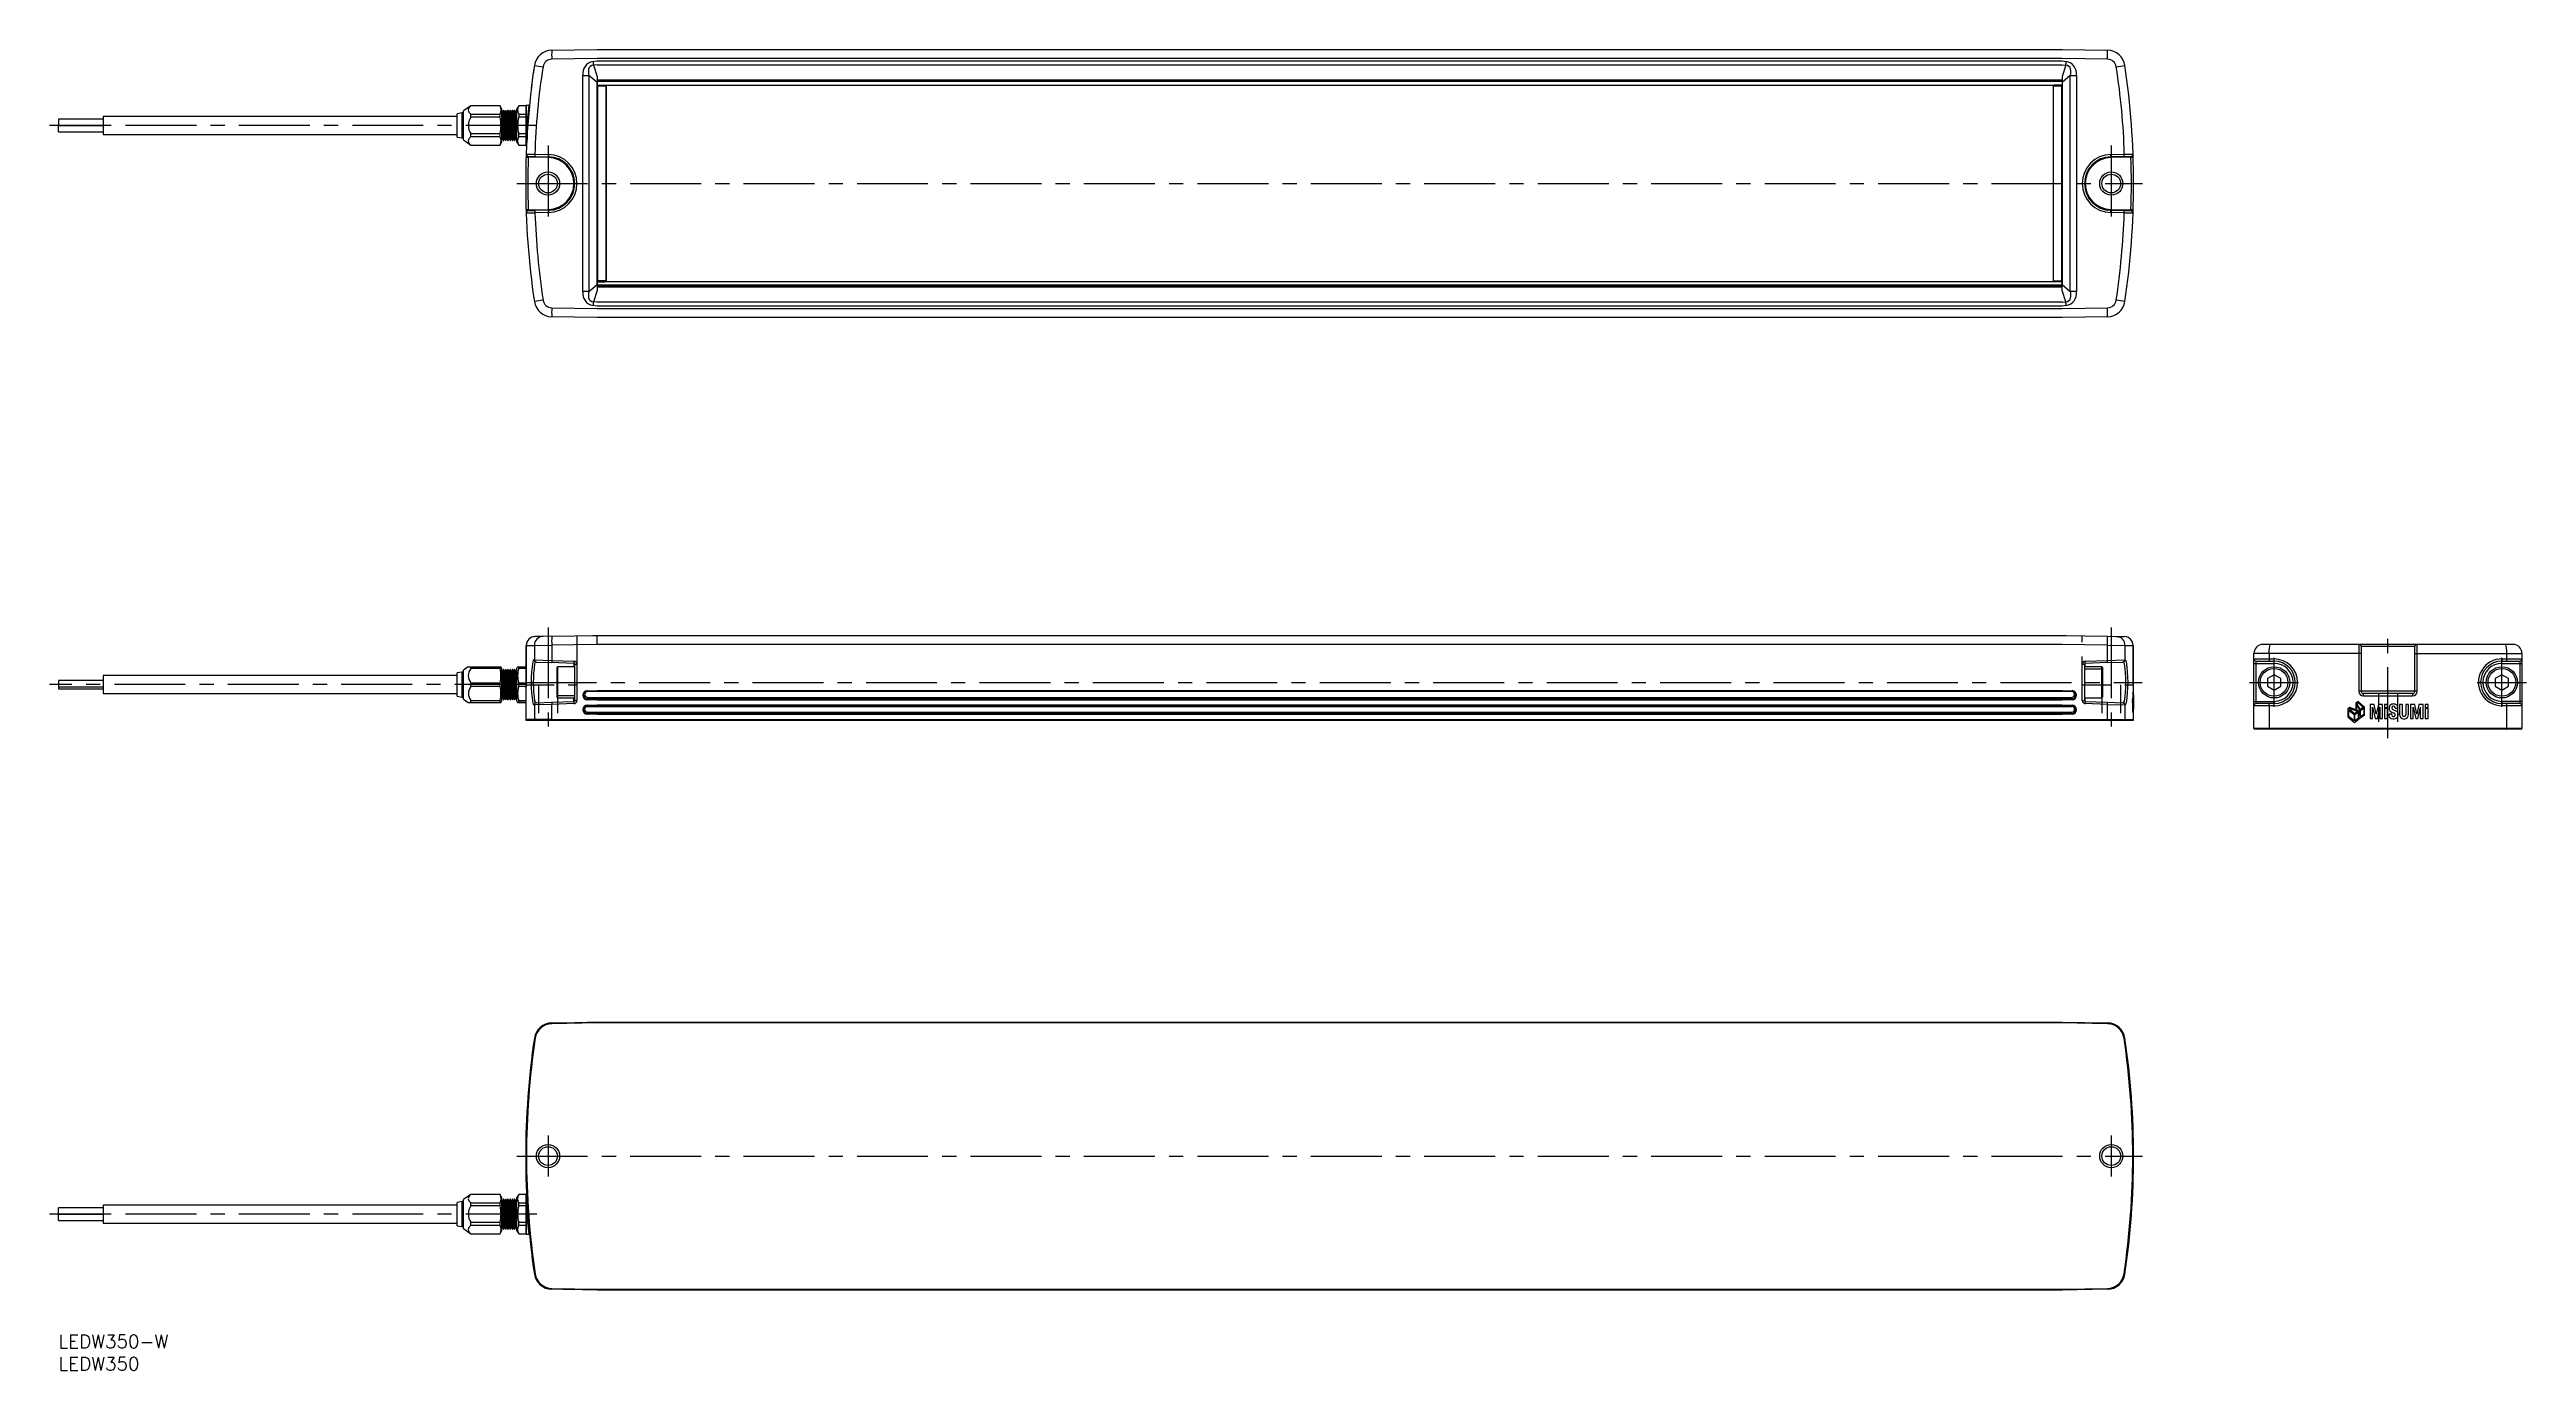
# Model space of a CAD drawing. Extents: x -2 to 553, y -8 to 288.
import ezdxf

# ---------------------------------------------------------------- set-up
doc = ezdxf.new("R2010")
doc.units = 0
doc.header["$LTSCALE"] = 0.5
doc.linetypes.add('CENTER', pattern=[50.8, 31.75, -6.35, 6.35, -6.35])
doc.linetypes.add('DASHED', pattern=[19.05, 12.7, -6.35])
for name, color, linetype in [('MSM_CENTER', 1, 'CENTER'), ('MSM_CONTINUOUS', 7, 'CONTINUOUS'), ('MSM_DASHED', 4, 'DASHED'), ('MSM_PART_NUMBER', 7, 'CONTINUOUS')]:
    doc.layers.add(name, color=color, linetype=linetype)
doc.styles.get("Standard").update_dxf_attribs({"font": 'txt.shx', "height": 3, "bigfont": 'bigfont.shx'})

# ---------------------------------------------------------------- blocks, each defined once
blk = doc.blocks.new('*U5')
at = {"layer": 'MSM_PART_NUMBER'}
blk.add_text('LEDW350', height=3, dxfattribs=at).set_placement((0, -8))
blk = doc.blocks.new('*U6')
at = {"layer": 'MSM_PART_NUMBER'}
blk.add_text('LEDW350-W', height=3, dxfattribs=at).set_placement((0, -3))

msp = doc.modelspace()

# ---------------------------------------------------------------- linework, layer by layer
at = {"layer": 'MSM_CENTER'}
for p, q in [((107.07, 270.76), (-2, 270.76)), ((109.6, 266.27), (109.6, 249.26)), ((459.6, 266.27), (459.6, 249.26)), ((102.6, 257.76), (466.6, 257.76)), ((109.6, 158.38), (109.6, 135.57)), ((459.6, 158.38), (459.6, 135.57)), ((521.55, 133.57), (521.55, 156.57)), ((496.05, 140.57), (496.05, 151.57)), ((547.05, 140.57), (547.05, 151.57)), ((104.6, 145.57), (-2, 145.57)), ((104.6, 146.07), (466.48, 146.07)), ((490.55, 146.07), (501.55, 146.07)), ((541.55, 146.07), (552.55, 146.07)), ((109.6, 44.6), (109.6, 35.4)), ((459.6, 44.6), (459.6, 35.4)), ((102.6, 40), (466.6, 40)), ((107.07, 27), (-2, 27))]:
    msp.add_line(p, q, dxfattribs=at)
at = {"layer": 'MSM_CONTINUOUS'}
for p, q in [((110.43, 287.59), (120.6, 287.76)), ((120.6, 285.76), (110.43, 285.59)), ((119.67, 285.11), (120.6, 285.2)), ((120.6, 284.33), (119.76, 284.25)), ((119.76, 284.25), (120.6, 281.72)), ((120.6, 287.76), (448.6, 287.76)), ((448.6, 285.76), (120.6, 285.76)), ((120.6, 285.2), (448.6, 285.2)), ((120.6, 284.34), (448.6, 284.34)), ((448.6, 287.76), (458.76, 287.59)), ((458.76, 285.59), (448.6, 285.76)), ((448.6, 285.2), (449.52, 285.11)), ((448.6, 284.33), (449.43, 284.25)), ((449.43, 284.25), (448.6, 281.72)), ((117.41, 233.56), (117.41, 281.97)), ((117.41, 281.97), (118.76, 281.97)), ((118.76, 281.97), (118.76, 233.56)), ((120.6, 280.37), (118.76, 281.97)), ((120.6, 281.72), (120.6, 279.91)), ((448.6, 280.93), (120.6, 280.93)), ((120.6, 280.77), (448.6, 280.77)), ((448.6, 280.67), (120.6, 280.67)), ((448.6, 280.57), (120.6, 280.57)), ((120.6, 235.16), (120.6, 280.37)), ((120.6, 279.57), (120.6, 279.67)), ((122.59, 279.57), (120.6, 279.57)), ((120.7, 279.76), (122.39, 279.76)), ((120.7, 279.56), (120.7, 235.96)), ((120.9, 279.76), (120.9, 279.88)), ((121.1, 279.85), (121.1, 279.76)), ((121.1, 279.78), (448.1, 279.78)), ((121.1, 279.78), (448.1, 279.78)), ((122.59, 279.57), (122.59, 235.97)), ((122.59, 235.96), (122.59, 279.56)), ((446.6, 279.57), (446.6, 235.97)), ((448.6, 279.57), (446.6, 279.57)), ((446.6, 279.56), (446.6, 235.96)), ((446.6, 279.56), (446.6, 279.56)), ((448.5, 279.76), (446.8, 279.76)), ((448.1, 279.76), (448.1, 279.85)), ((448.3, 279.88), (448.3, 279.76)), ((448.49, 279.56), (448.49, 235.96)), ((450.43, 281.97), (448.6, 280.37)), ((448.6, 281.72), (448.6, 279.93)), ((448.6, 280.37), (448.6, 235.16)), ((450.43, 233.56), (450.43, 281.97)), ((450.43, 281.97), (451.79, 281.97)), ((451.79, 281.97), (451.79, 233.56)), ((10, 272.18), (0, 272.18)), ((0, 272.18), (0, 270.78)), ((89.3, 272.76), (10, 272.76)), ((10, 272.76), (10, 268.76)), ((90.3, 273.56), (89.3, 273.36)), ((89.3, 268.16), (89.3, 273.36)), ((90.3, 273.56), (90.3, 267.96)), ((90.69, 273.56), (90.3, 273.56)), ((92.31, 275.16), (90.69, 274.01)), ((90.69, 267.51), (90.69, 274.01)), ((98.92, 275.16), (92.31, 275.16)), ((92.31, 275.15), (92.31, 275.16)), ((98.92, 275.15), (92.31, 275.15)), ((92.31, 273.31), (98.92, 273.31)), ((92.31, 272.6), (92.31, 273.31)), ((98.92, 272.6), (92.31, 272.6)), ((98.92, 275.15), (98.92, 275.16)), ((99.19, 274.46), (98.92, 275.16)), ((98.92, 272.6), (98.92, 273.31)), ((99.19, 274.46), (99.19, 267.06)), ((99.35, 273.86), (99.19, 274.12)), ((99.35, 273.86), (99.35, 267.67)), ((99.47, 273.86), (99.35, 273.86)), ((99.63, 274.13), (99.47, 273.86)), ((99.47, 273.86), (99.47, 267.67)), ((99.63, 274.13), (99.63, 267.4)), ((99.69, 267.4), (99.69, 274.13)), ((99.85, 273.86), (99.69, 274.13)), ((99.85, 273.86), (99.85, 267.67)), ((99.97, 273.86), (99.85, 273.86)), ((100.13, 274.13), (99.97, 273.86)), ((99.97, 273.86), (99.97, 267.67)), ((100.13, 274.13), (100.13, 267.4)), ((100.19, 267.4), (100.19, 274.13)), ((100.35, 273.86), (100.19, 274.13)), ((100.35, 273.86), (100.35, 267.67)), ((100.47, 273.86), (100.35, 273.86)), ((100.63, 274.13), (100.47, 273.86)), ((100.47, 273.86), (100.47, 267.67)), ((100.63, 274.13), (100.63, 267.4)), ((100.69, 267.4), (100.69, 274.13)), ((100.85, 273.86), (100.69, 274.13)), ((100.85, 273.86), (100.85, 267.67)), ((100.97, 273.86), (100.85, 273.86)), ((101.13, 274.13), (100.97, 273.86)), ((100.97, 273.86), (100.97, 267.67)), ((101.13, 274.13), (101.13, 267.4)), ((101.19, 267.4), (101.19, 274.13)), ((101.35, 273.86), (101.19, 274.13)), ((101.35, 267.67), (101.35, 273.86)), ((101.47, 273.86), (101.35, 273.86)), ((101.63, 274.13), (101.47, 273.86)), ((101.47, 267.67), (101.47, 273.86)), ((101.63, 274.13), (101.63, 267.4)), ((101.69, 267.4), (101.69, 274.13)), ((101.85, 273.86), (101.69, 274.13)), ((101.85, 267.67), (101.85, 273.86)), ((101.97, 273.86), (101.85, 273.86)), ((102.13, 274.13), (101.97, 273.86)), ((101.97, 267.67), (101.97, 273.86)), ((102.13, 274.13), (102.13, 267.4)), ((102.19, 267.4), (102.19, 274.13)), ((102.35, 273.86), (102.19, 274.13)), ((102.35, 267.67), (102.35, 273.86)), ((102.5, 273.86), (102.35, 273.86)), ((102.5, 267.67), (102.5, 273.86)), ((103.06, 275.16), (102.6, 274.46)), ((102.6, 267.06), (102.6, 274.46)), ((103.06, 275.15), (103.06, 275.16)), ((104.6, 275.16), (103.06, 275.16)), ((104.6, 275.15), (103.06, 275.15)), ((103.06, 273.31), (103.06, 272.6)), ((103.06, 273.31), (104.6, 273.31)), ((104.6, 272.6), (103.06, 272.6)), ((104.6, 275.16), (104.6, 266.38)), ((104.8, 269.81), (104.8, 275.26)), ((105.27, 275.26), (104.8, 275.26)), ((0, 270.78), (10, 270.78)), ((0, 269.35), (0, 270.75)), ((10, 270.75), (0, 270.75)), ((0, 269.35), (10, 269.35)), ((10, 268.76), (89.3, 268.76)), ((89.3, 268.16), (90.3, 267.96)), ((90.3, 267.96), (90.69, 267.96)), ((90.69, 267.51), (92.31, 266.36)), ((92.31, 268.93), (98.92, 268.93)), ((92.31, 268.22), (92.31, 268.93)), ((98.92, 268.22), (92.31, 268.22)), ((92.31, 266.38), (98.92, 266.38)), ((92.31, 266.36), (92.31, 266.38)), ((92.31, 266.36), (98.92, 266.36)), ((98.92, 268.22), (98.92, 268.93)), ((98.92, 266.36), (99.19, 267.06)), ((98.92, 266.36), (98.92, 266.38)), ((99.19, 267.41), (99.35, 267.67)), ((99.35, 267.67), (99.47, 267.67)), ((99.47, 267.67), (99.63, 267.4)), ((99.69, 267.4), (99.85, 267.67)), ((99.85, 267.67), (99.97, 267.67)), ((99.97, 267.67), (100.13, 267.4)), ((100.19, 267.4), (100.35, 267.67)), ((100.35, 267.67), (100.47, 267.67)), ((100.47, 267.67), (100.63, 267.4)), ((100.69, 267.4), (100.85, 267.67)), ((100.85, 267.67), (100.97, 267.67)), ((100.97, 267.67), (101.13, 267.4)), ((101.19, 267.4), (101.35, 267.67)), ((101.35, 267.67), (101.47, 267.67)), ((101.47, 267.67), (101.63, 267.4)), ((101.69, 267.4), (101.85, 267.67)), ((101.85, 267.67), (101.97, 267.67)), ((101.97, 267.67), (102.13, 267.4)), ((102.19, 267.4), (102.35, 267.67)), ((102.35, 267.67), (102.5, 267.67)), ((102.6, 267.06), (103.06, 266.36)), ((103.06, 268.22), (103.06, 268.93)), ((103.06, 268.93), (104.6, 268.93)), ((104.6, 268.22), (103.06, 268.22)), ((103.06, 266.36), (103.06, 266.38)), ((103.06, 266.38), (104.6, 266.38)), ((103.06, 266.36), (104.6, 266.36)), ((104.9, 269.64), (104.9, 267.91)), ((105.03, 268.17), (104.9, 268.17)), ((104.9, 267.76), (105.08, 267.76)), ((104.72, 264.36), (104.76, 264.36)), ((104.72, 264.36), (106.68, 264.32)), ((105.02, 263.89), (105.21, 263.84)), ((109.7, 263.56), (105.18, 263.64)), ((105.21, 263.84), (106.68, 263.82)), ((106.68, 264.32), (109.7, 264.26)), ((106.68, 263.85), (106.68, 263.82)), ((106.68, 263.82), (109.7, 263.76)), ((459.49, 264.26), (462.51, 264.32)), ((462.51, 263.82), (459.49, 263.76)), ((464.01, 263.64), (459.49, 263.56)), ((462.51, 264.32), (464.48, 264.36)), ((462.51, 263.82), (463.98, 263.84)), ((104.72, 251.17), (106.68, 251.21)), ((105.18, 251.89), (109.7, 251.97)), ((105.21, 251.69), (106.68, 251.71)), ((109.7, 251.77), (106.68, 251.71)), ((109.7, 251.27), (106.68, 251.21)), ((459.49, 251.97), (464.01, 251.89)), ((459.49, 251.77), (462.51, 251.71)), ((462.51, 251.21), (459.49, 251.27)), ((462.51, 251.71), (462.51, 251.68)), ((462.51, 251.71), (463.91, 251.69)), ((462.51, 251.21), (464.48, 251.17)), ((463.91, 251.69), (464, 251.69)), ((464.48, 251.3), (464.48, 251.3)), ((464.48, 251.2), (464.48, 251.17)), ((118.76, 233.56), (117.41, 233.56)), ((118.76, 233.56), (120.6, 235.16)), ((120.6, 233.81), (119.76, 231.28)), ((120.6, 235.97), (120.6, 235.87)), ((122.59, 235.97), (120.6, 235.97)), ((120.6, 235.6), (120.6, 233.81)), ((448.6, 234.97), (120.6, 234.97)), ((120.6, 234.86), (448.6, 234.86)), ((448.6, 234.76), (120.6, 234.76)), ((120.6, 234.6), (448.6, 234.6)), ((120.7, 235.76), (122.39, 235.76)), ((120.9, 235.64), (120.9, 235.76)), ((121.1, 235.76), (121.1, 235.68)), ((448.1, 235.75), (121.1, 235.75)), ((448.1, 235.75), (121.1, 235.75)), ((122.59, 235.96), (122.59, 235.96)), ((446.6, 235.97), (448.6, 235.97)), ((448.5, 235.76), (446.8, 235.76)), ((448.1, 235.68), (448.1, 235.76)), ((448.3, 235.76), (448.3, 235.64)), ((448.6, 233.81), (448.6, 235.62)), ((448.6, 235.16), (450.43, 233.56)), ((448.6, 234.64), (448.6, 234.6)), ((449.43, 231.28), (448.6, 233.81)), ((451.79, 233.56), (450.43, 233.56)), ((110.43, 229.94), (120.6, 229.76)), ((120.6, 227.76), (110.43, 227.94)), ((120.6, 230.33), (119.67, 230.42)), ((120.6, 231.2), (119.76, 231.28)), ((448.6, 231.19), (120.6, 231.19)), ((448.6, 230.33), (120.6, 230.33)), ((120.6, 229.76), (448.6, 229.76)), ((448.6, 227.76), (120.6, 227.76)), ((448.6, 231.2), (449.43, 231.28)), ((449.52, 230.42), (448.6, 230.33)), ((448.6, 229.76), (458.76, 229.94)), ((458.76, 227.94), (448.6, 227.76)), ((106.52, 156.29), (106.32, 156.29)), ((108.49, 156.36), (106.68, 156.33)), ((110.43, 156.39), (108.49, 156.36)), ((110.43, 156.39), (120.6, 156.57)), ((119.67, 156.55), (120.6, 156.57)), ((120.6, 156.57), (448.6, 156.57)), ((120.6, 154.57), (120.6, 156.57)), ((448.6, 156.57), (458.76, 156.39)), ((448.6, 156.57), (449.52, 156.55)), ((458.76, 156.39), (460.72, 156.36)), ((460.7, 156.36), (462.51, 156.33)), ((460.72, 156.36), (461.05, 156.29)), ((104.6, 149.87), (104.6, 144.84)), ((104.72, 154.33), (106.54, 154.36)), ((104.72, 154.33), (104.72, 145.5)), ((104.72, 145.5), (104.72, 154.33)), ((106.49, 151.12), (106.54, 151.12)), ((106.54, 154.36), (110.43, 154.39)), ((106.54, 154.36), (106.54, 151.12)), ((106.54, 151.12), (110.43, 151)), ((106.97, 150.62), (107.02, 150.62)), ((107.02, 150.62), (110.42, 150.5)), ((115.4, 150.33), (110.42, 150.5)), ((120.6, 154.57), (110.43, 154.39)), ((110.43, 154.39), (110.43, 151)), ((110.43, 151), (115.41, 150.83)), ((115.4, 150.33), (115.4, 149.57)), ((115.6, 142.01), (115.6, 150.13)), ((115.6, 150.13), (116.09, 150.13)), ((116.09, 150.13), (116.09, 142.01)), ((448.6, 154.57), (120.6, 154.57)), ((458.76, 154.39), (448.6, 154.57)), ((453.11, 142.01), (453.11, 150.13)), ((453.11, 150.13), (453.6, 150.13)), ((453.6, 150.13), (453.6, 142.01)), ((453.78, 150.83), (458.76, 151)), ((458.77, 150.5), (453.79, 150.33)), ((453.79, 149.57), (453.79, 150.33)), ((458.76, 151), (458.76, 154.39)), ((458.76, 154.39), (462.65, 154.36)), ((458.76, 151), (462.65, 151.12)), ((458.77, 150.5), (462.17, 150.62)), ((462.17, 150.62), (462.22, 150.62)), ((462.65, 154.36), (462.65, 151.12)), ((462.65, 154.36), (464.48, 154.33)), ((462.65, 151.12), (462.7, 151.12)), ((464.48, 145.5), (464.48, 154.33)), ((464.48, 154.33), (464.48, 145.5)), ((491.55, 135.77), (491.55, 152.57)), ((515.55, 152.57), (491.55, 152.57)), ((491.55, 151.32), (496.05, 151.32)), ((491.55, 150.32), (496.05, 150.32)), ((492.05, 150.82), (496.05, 150.82)), ((492.05, 141.32), (492.05, 150.82)), ((549.55, 154.57), (493.55, 154.57)), ((494.96, 152.57), (494.98, 153.19)), ((494.96, 152.57), (494.96, 151.32)), ((494.96, 151.32), (494.97, 151.13)), ((494.97, 151.13), (494.98, 150.97)), ((494.98, 153.19), (495.02, 153.75)), ((494.98, 150.97), (495.01, 150.86)), ((495.01, 150.86), (495.04, 150.82)), ((495.02, 153.75), (495.08, 154.19)), ((495.08, 154.19), (495.17, 154.47)), ((495.17, 154.47), (495.26, 154.57)), ((496.05, 150.32), (496.05, 150.82)), ((515.04, 154.57), (515.04, 144.07)), ((527.55, 154.07), (515.55, 154.07)), ((515.55, 154.07), (515.55, 144.07)), ((527.55, 144.07), (527.55, 154.07)), ((527.55, 152.57), (551.55, 152.57)), ((528.07, 144.07), (528.07, 154.57)), ((547.05, 151.32), (551.55, 151.32)), ((547.05, 150.32), (547.05, 150.82)), ((547.05, 150.82), (551.05, 150.82)), ((547.05, 150.32), (551.55, 150.32)), ((547.94, 154.47), (547.85, 154.57)), ((548.02, 154.19), (547.94, 154.47)), ((548.09, 153.75), (548.02, 154.19)), ((548.1, 150.86), (548.07, 150.82)), ((548.13, 153.19), (548.09, 153.75)), ((548.12, 150.97), (548.1, 150.86)), ((548.14, 151.13), (548.12, 150.97)), ((548.14, 152.57), (548.13, 153.19)), ((548.14, 151.32), (548.14, 152.57)), ((548.14, 151.32), (548.14, 151.13)), ((551.05, 150.82), (551.05, 141.32)), ((551.55, 152.57), (551.55, 135.77)), ((10, 146.49), (0, 146.49)), ((0, 146.49), (0, 144.65)), ((0, 145.1), (10, 145.1)), ((0, 144.65), (10, 144.65)), ((89.3, 147.57), (10, 147.57)), ((10, 147.57), (10, 143.57)), ((90.3, 148.37), (89.3, 148.17)), ((89.3, 142.97), (89.3, 148.17)), ((90.3, 148.37), (90.3, 142.77)), ((90.69, 148.37), (90.3, 148.37)), ((91.75, 149.57), (90.69, 148.82)), ((90.69, 142.32), (90.69, 148.82)), ((91.75, 149.57), (99.08, 149.57)), ((92.31, 149.16), (92.31, 149.57)), ((98.92, 149.16), (92.31, 149.16)), ((92.31, 145.98), (98.92, 145.98)), ((92.31, 145.16), (92.31, 145.98)), ((98.92, 145.16), (92.31, 145.16)), ((98.92, 149.16), (98.92, 149.57)), ((98.92, 145.16), (98.92, 145.98)), ((99.19, 149.27), (99.08, 149.57)), ((99.19, 149.27), (99.19, 141.87)), ((99.35, 148.66), (99.19, 148.93)), ((99.35, 148.66), (99.35, 142.48)), ((99.47, 148.66), (99.35, 148.66)), ((99.63, 148.93), (99.47, 148.66)), ((99.47, 148.66), (99.47, 142.48)), ((99.63, 148.93), (99.63, 142.21)), ((99.69, 142.21), (99.69, 148.93)), ((99.85, 148.66), (99.69, 148.93)), ((99.85, 148.66), (99.85, 142.48)), ((99.97, 148.66), (99.85, 148.66)), ((100.13, 148.93), (99.97, 148.66)), ((99.97, 148.66), (99.97, 142.48)), ((100.13, 148.93), (100.13, 142.21)), ((100.19, 142.21), (100.19, 148.93)), ((100.35, 148.66), (100.19, 148.93)), ((100.35, 148.66), (100.35, 142.48)), ((100.47, 148.66), (100.35, 148.66)), ((100.63, 148.93), (100.47, 148.66)), ((100.47, 148.66), (100.47, 142.48)), ((100.63, 148.93), (100.63, 142.21)), ((100.69, 142.21), (100.69, 148.93)), ((100.85, 148.66), (100.69, 148.93)), ((100.85, 148.66), (100.85, 142.48)), ((100.97, 148.66), (100.85, 148.66)), ((101.13, 148.93), (100.97, 148.66)), ((100.97, 148.66), (100.97, 142.48)), ((101.13, 148.93), (101.13, 142.21)), ((101.19, 142.21), (101.19, 148.93)), ((101.35, 148.66), (101.19, 148.93)), ((101.35, 142.48), (101.35, 148.66)), ((101.47, 148.66), (101.35, 148.66)), ((101.63, 148.93), (101.47, 148.66)), ((101.47, 142.48), (101.47, 148.66)), ((101.63, 148.93), (101.63, 142.21)), ((101.69, 142.21), (101.69, 148.93)), ((101.85, 148.66), (101.69, 148.93)), ((101.85, 142.48), (101.85, 148.66)), ((101.97, 148.66), (101.85, 148.66)), ((102.13, 148.93), (101.97, 148.66)), ((101.97, 142.48), (101.97, 148.66)), ((102.13, 148.93), (102.13, 142.21)), ((102.19, 142.21), (102.19, 148.93)), ((102.35, 148.66), (102.19, 148.93)), ((102.35, 142.48), (102.35, 148.66)), ((102.5, 148.66), (102.35, 148.66)), ((102.5, 142.48), (102.5, 148.66)), ((102.79, 149.57), (102.6, 149.27)), ((102.6, 141.87), (102.6, 149.27)), ((102.79, 149.57), (104.6, 149.57)), ((103.06, 149.16), (103.06, 149.57)), ((104.6, 149.16), (103.06, 149.16)), ((103.06, 145.16), (103.06, 145.98)), ((103.06, 145.98), (104.6, 145.98)), ((104.6, 145.16), (103.06, 145.16)), ((104.6, 149.57), (104.6, 144.82)), ((104.69, 145.57), (104.6, 145.57)), ((104.6, 145.57), (104.6, 144.91)), ((104.6, 144.8), (104.6, 137.77)), ((104.69, 145.57), (104.7, 145.09)), ((104.72, 145.5), (104.72, 145.47)), ((104.72, 145.5), (104.72, 145.5)), ((111.6, 149.38), (111.6, 143.21)), ((111.8, 146.96), (111.6, 146.96)), ((111.6, 145.18), (111.8, 145.18)), ((111.8, 142.57), (111.8, 149.57)), ((115.6, 149.57), (111.8, 149.57)), ((118.38, 144.21), (120.6, 144.27)), ((120.6, 144.27), (448.6, 144.27)), ((448.6, 144.27), (450.81, 144.21)), ((457.4, 149.57), (453.6, 149.57)), ((453.6, 149.1), (457.4, 149.1)), ((457.4, 149.57), (457.4, 142.57)), ((457.6, 146.96), (457.4, 146.96)), ((457.4, 145.18), (457.6, 145.18)), ((457.6, 149.4), (457.6, 142.76)), ((464.49, 144.89), (464.49, 144.88)), ((464.6, 137.77), (464.6, 144.8)), ((496.05, 147.79), (494.55, 146.94)), ((494.55, 146.94), (494.55, 145.2)), ((494.55, 145.2), (496.05, 144.35)), ((497.55, 146.94), (496.05, 147.79)), ((496.05, 144.35), (497.55, 145.2)), ((497.55, 145.2), (497.55, 146.94)), ((547.05, 147.79), (545.55, 146.94)), ((545.55, 146.94), (545.55, 145.2)), ((545.55, 145.2), (547.05, 144.35)), ((548.55, 146.94), (547.05, 147.79)), ((547.05, 144.35), (548.55, 145.2)), ((548.55, 145.2), (548.55, 146.94)), ((10, 143.57), (89.3, 143.57)), ((89.3, 142.97), (90.3, 142.77)), ((90.3, 142.77), (90.69, 142.77)), ((90.69, 142.32), (91.75, 141.57)), ((91.75, 141.57), (99.08, 141.57)), ((92.31, 141.98), (98.92, 141.98)), ((92.31, 141.57), (92.31, 141.98)), ((98.92, 141.57), (98.92, 141.98)), ((99.08, 141.57), (99.19, 141.87)), ((99.19, 142.21), (99.35, 142.48)), ((99.35, 142.48), (99.47, 142.48)), ((99.47, 142.48), (99.63, 142.21)), ((99.69, 142.21), (99.85, 142.48)), ((99.85, 142.48), (99.97, 142.48)), ((99.97, 142.48), (100.13, 142.21)), ((100.19, 142.21), (100.35, 142.48)), ((100.35, 142.48), (100.47, 142.48)), ((100.47, 142.48), (100.63, 142.21)), ((100.69, 142.21), (100.85, 142.48)), ((100.85, 142.48), (100.97, 142.48)), ((100.97, 142.48), (101.13, 142.21)), ((101.19, 142.21), (101.35, 142.48)), ((101.35, 142.48), (101.47, 142.48)), ((101.47, 142.48), (101.63, 142.21)), ((101.69, 142.21), (101.85, 142.48)), ((101.85, 142.48), (101.97, 142.48)), ((101.97, 142.48), (102.13, 142.21)), ((102.19, 142.21), (102.35, 142.48)), ((102.35, 142.48), (102.5, 142.48)), ((102.6, 141.87), (102.79, 141.57)), ((102.79, 141.57), (104.6, 141.57)), ((103.06, 141.57), (103.06, 141.98)), ((103.06, 141.98), (104.6, 141.98)), ((104.6, 141.57), (103.06, 141.57)), ((106.49, 141.02), (106.54, 141.02)), ((110.43, 141.14), (106.54, 141.02)), ((106.54, 141.02), (106.54, 137.77)), ((107.02, 141.52), (106.97, 141.52)), ((107.02, 141.52), (110.42, 141.64)), ((110.42, 141.64), (115.4, 141.81)), ((115.41, 141.31), (110.43, 141.14)), ((110.43, 137.77), (110.43, 141.14)), ((111.6, 143.21), (111.6, 142.86)), ((115.6, 143.04), (111.8, 143.04)), ((111.8, 142.57), (115.6, 142.57)), ((115.4, 141.81), (115.4, 142.57)), ((115.6, 142.01), (116.09, 142.01)), ((118.38, 142.58), (120.6, 142.52)), ((120.6, 142.12), (118.38, 142.18)), ((118.38, 140.96), (120.6, 141.02)), ((120.6, 138.87), (118.38, 138.93)), ((120.6, 144.07), (118.39, 144.01)), ((120.6, 144.04), (118.39, 143.99)), ((118.39, 144.01), (118.39, 143.99)), ((118.39, 142.75), (120.6, 142.69)), ((120.6, 142.32), (118.39, 142.38)), ((118.39, 140.76), (120.6, 140.82)), ((118.39, 140.65), (120.6, 140.7)), ((120.6, 139.35), (118.39, 139.41)), ((118.39, 139.33), (118.39, 139.41)), ((120.6, 139.27), (118.39, 139.33)), ((120.6, 139.07), (118.39, 139.13)), ((448.6, 144.07), (120.6, 144.07)), ((448.6, 144.04), (120.6, 144.04)), ((120.6, 142.69), (448.6, 142.69)), ((448.6, 142.52), (120.6, 142.52)), ((448.6, 142.32), (120.6, 142.32)), ((448.6, 142.12), (120.6, 142.12)), ((120.6, 141.02), (448.6, 141.02)), ((120.6, 140.82), (448.6, 140.82)), ((120.6, 140.7), (448.6, 140.7)), ((448.6, 139.35), (120.6, 139.35)), ((448.6, 139.27), (120.6, 139.27)), ((448.6, 139.07), (120.6, 139.07)), ((448.6, 138.87), (120.6, 138.87)), ((450.8, 144.01), (448.6, 144.07)), ((450.8, 143.99), (448.6, 144.04)), ((448.6, 142.69), (450.8, 142.75)), ((450.81, 142.58), (448.6, 142.52)), ((450.8, 142.38), (448.6, 142.32)), ((450.81, 142.18), (448.6, 142.12)), ((448.6, 141.02), (450.81, 140.96)), ((448.6, 140.82), (450.8, 140.76)), ((448.6, 140.7), (450.8, 140.65)), ((450.8, 139.41), (448.6, 139.35)), ((450.8, 139.33), (448.6, 139.27)), ((450.8, 139.13), (448.6, 139.07)), ((450.81, 138.93), (448.6, 138.87)), ((450.8, 139.33), (450.8, 139.41)), ((453.11, 142.01), (453.6, 142.01)), ((453.6, 142.57), (457.4, 142.57)), ((458.76, 141.14), (453.78, 141.31)), ((453.79, 141.81), (453.79, 142.57)), ((453.79, 141.81), (458.77, 141.64)), ((458.76, 137.77), (458.76, 141.14)), ((458.76, 141.14), (462.65, 141.02)), ((458.77, 141.64), (462.17, 141.52)), ((462.22, 141.52), (462.17, 141.52)), ((462.65, 141.02), (462.7, 141.02)), ((462.65, 141.02), (462.65, 137.77)), ((464.37, 142.23), (464.38, 142.32)), ((464.37, 142.23), (464.37, 140.46)), ((464.37, 142.17), (464.39, 142.17)), ((464.38, 141.97), (464.37, 141.97)), ((464.37, 140.54), (464.38, 140.54)), ((464.37, 140.46), (464.42, 139.55)), ((464.38, 142.32), (464.39, 142.55)), ((464.4, 142.32), (464.38, 142.32)), ((464.38, 141.97), (464.38, 140.54)), ((464.43, 141.14), (464.38, 141.97)), ((464.38, 140.54), (464.44, 139.55)), ((464.39, 142.55), (464.45, 142.03)), ((464.4, 142.32), (464.39, 142.17)), ((464.39, 142.17), (464.44, 141.14)), ((464.4, 142.32), (464.43, 142.03)), ((464.42, 139.55), (464.44, 139.55)), ((464.42, 139.55), (464.42, 139.54)), ((464.42, 139.54), (464.44, 139.54)), ((464.42, 139.54), (464.44, 139.23)), ((464.43, 142.03), (464.45, 142.03)), ((464.43, 142.03), (464.44, 141.96)), ((464.43, 141.14), (464.44, 141.14)), ((464.44, 140.98), (464.43, 141.14)), ((464.44, 141.96), (464.46, 141.96)), ((464.44, 141.96), (464.46, 141.76)), ((464.46, 141.51), (464.44, 141.14)), ((464.47, 141.51), (464.44, 140.97)), ((464.44, 139.55), (464.44, 140.98)), ((464.44, 140.97), (464.44, 139.54)), ((464.44, 140.97), (464.44, 140.97)), ((464.44, 139.54), (464.47, 140)), ((464.48, 140), (464.44, 139.23)), ((464.45, 143.56), (464.46, 143.66)), ((464.45, 143.56), (464.45, 142.03)), ((464.45, 143.48), (464.46, 143.48)), ((464.46, 143.13), (464.45, 143.13)), ((464.46, 143.66), (464.47, 143.9)), ((464.46, 143.66), (464.47, 143.66)), ((464.47, 143.66), (464.46, 143.48)), ((464.46, 143.48), (464.49, 142.07)), ((464.46, 143.13), (464.46, 141.96)), ((464.46, 143.13), (464.48, 142.07)), ((464.46, 141.96), (464.48, 141.76)), ((464.46, 141.76), (464.48, 141.76)), ((464.46, 141.76), (464.46, 141.51)), ((464.46, 141.51), (464.47, 141.51)), ((464.52, 142.66), (464.47, 143.9)), ((464.51, 142.66), (464.47, 143.66)), ((464.47, 140.08), (464.47, 141.51)), ((464.47, 140.91), (464.48, 140.91)), ((464.47, 140.68), (464.48, 140.68)), ((464.47, 140.48), (464.48, 140.48)), ((464.47, 140), (464.47, 140.08)), ((464.47, 140), (464.48, 140)), ((464.48, 142.07), (464.49, 142.07)), ((464.48, 142.07), (464.48, 141.92)), ((464.48, 140.68), (464.48, 141.92)), ((464.48, 141.89), (464.49, 141.89)), ((464.48, 141.76), (464.48, 140.91)), ((464.48, 140.91), (464.48, 140.68)), ((464.48, 140.48), (464.48, 140.46)), ((464.48, 140.48), (464.48, 140)), ((464.48, 140.46), (464.49, 140.46)), ((464.48, 140.46), (464.49, 140.14)), ((464.49, 142.07), (464.5, 142.43)), ((464.51, 142.43), (464.49, 141.89)), ((464.49, 141.89), (464.49, 140.46)), ((464.51, 140.92), (464.49, 140.46)), ((464.52, 140.92), (464.49, 140.14)), ((464.5, 142.43), (464.51, 142.66)), ((464.51, 142.43), (464.5, 142.43)), ((464.52, 142.66), (464.51, 142.66)), ((464.51, 141), (464.51, 142.43)), ((464.51, 141), (464.51, 140.92)), ((464.51, 140.92), (464.52, 140.92)), ((464.52, 140.92), (464.52, 142.66)), ((464.57, 143.26), (464.55, 143.26)), ((464.55, 143.26), (464.55, 140.1)), ((464.55, 142.62), (464.56, 142.62)), ((464.55, 140.1), (464.56, 140.1)), ((464.56, 140.1), (464.56, 142.62)), ((464.56, 142.62), (464.57, 141.03)), ((464.57, 143.26), (464.58, 141.03)), ((464.57, 141.03), (464.58, 141.03)), ((464.57, 141.03), (464.57, 140.1)), ((464.57, 140.1), (464.58, 140.1)), ((464.59, 143.26), (464.58, 143.26)), ((464.58, 143.26), (464.58, 142.66)), ((464.59, 142.66), (464.58, 142.66)), ((464.58, 142.66), (464.58, 141.03)), ((464.59, 142.66), (464.58, 140.1)), ((464.6, 143.26), (464.59, 143.26)), ((464.59, 143.26), (464.59, 142.59)), ((464.59, 140.1), (464.59, 143.26)), ((464.59, 142.66), (464.59, 140.1)), ((464.59, 142.59), (464.6, 142.59)), ((464.59, 142.3), (464.59, 140.1)), ((464.6, 142.3), (464.59, 142.3)), ((464.59, 140.1), (464.6, 140.1)), ((464.59, 140.1), (464.59, 140.1)), ((464.6, 142.59), (464.6, 143.26)), ((464.6, 140.1), (464.6, 142.3)), ((491.55, 141.82), (496.05, 141.82)), ((496.05, 140.82), (491.55, 140.82)), ((496.05, 141.32), (492.05, 141.32)), ((494.96, 140.82), (494.97, 141.01)), ((494.96, 140.82), (494.96, 135.77)), ((494.97, 141.01), (494.98, 141.17)), ((494.98, 141.17), (495.01, 141.28)), ((495.01, 141.28), (495.04, 141.32)), ((496.05, 141.82), (496.05, 141.32)), ((513.01, 140.44), (512.59, 140.12)), ((512.59, 140.12), (512.59, 138.35)), ((512.78, 138.43), (512.78, 139.86)), ((512.78, 139.86), (513.97, 138.87)), ((512.84, 140.06), (513.05, 140.21)), ((514.08, 139.03), (512.84, 140.06)), ((514.38, 139.92), (513.01, 140.44)), ((513.05, 140.21), (514.79, 139.55)), ((513.97, 138.87), (513.97, 137.44)), ((514.79, 139.55), (514.08, 139.03)), ((514.16, 138.86), (514.89, 139.4)), ((514.16, 137.43), (514.16, 138.86)), ((514.84, 141.79), (514.38, 141.45)), ((514.38, 141.45), (514.38, 139.92)), ((514.57, 141.02), (515.2, 139.81)), ((514.57, 139.85), (514.57, 141.02)), ((515.09, 139.65), (514.57, 139.85)), ((514.6, 141.37), (514.84, 141.55)), ((515.33, 139.96), (514.6, 141.37)), ((516.32, 140.55), (514.84, 141.79)), ((514.84, 141.55), (516.08, 140.52)), ((514.89, 139.4), (514.89, 137.97)), ((528.07, 144.07), (515.04, 144.07)), ((515.08, 138.8), (515.09, 139.65)), ((515.2, 138.57), (515.08, 138.8)), ((515.2, 139.81), (515.2, 138.57)), ((515.27, 138.03), (516.32, 138.81)), ((516.08, 140.52), (515.33, 139.96)), ((515.4, 139.78), (516.12, 140.32)), ((515.4, 138.35), (515.4, 139.78)), ((516.12, 138.89), (515.4, 138.35)), ((516.04, 143.07), (516.05, 143.57)), ((516.04, 143.07), (527.07, 143.07)), ((527.05, 143.57), (516.05, 143.57)), ((516.12, 140.32), (516.12, 138.89)), ((516.32, 138.81), (516.32, 140.55)), ((517.53, 141.15), (517.53, 137.99)), ((518.47, 141.15), (517.53, 141.15)), ((518.11, 137.99), (518.11, 140.51)), ((518.11, 140.51), (518.68, 137.99)), ((518.92, 138.92), (518.47, 141.15)), ((519.39, 141.15), (518.92, 138.92)), ((519.18, 137.99), (519.75, 140.55)), ((520.33, 141.15), (519.39, 141.15)), ((519.75, 140.55), (519.75, 137.99)), ((520.33, 137.99), (520.33, 141.15)), ((520.78, 141.15), (520.78, 140.47)), ((521.42, 141.15), (520.78, 141.15)), ((520.78, 140.47), (521.42, 140.47)), ((520.78, 140.19), (520.78, 137.99)), ((521.42, 140.19), (520.78, 140.19)), ((521.42, 140.47), (521.42, 141.15)), ((521.42, 137.99), (521.42, 140.19)), ((521.74, 138.98), (521.75, 138.63)), ((522.38, 138.98), (521.74, 138.98)), ((522.38, 138.77), (522.38, 138.98)), ((523.54, 139.57), (522.74, 139.94)), ((523.03, 140.68), (522.79, 140.74)), ((523.13, 140.27), (523.12, 140.54)), ((523.13, 140.27), (523.74, 140.27)), ((523.74, 140.27), (523.74, 140.48)), ((524.15, 141.15), (524.15, 138.95)), ((524.79, 141.15), (524.15, 141.15)), ((524.79, 138.8), (524.79, 141.15)), ((525.53, 141.15), (525.53, 138.79)), ((526.17, 141.15), (525.53, 141.15)), ((526.17, 138.95), (526.17, 141.15)), ((526.62, 141.15), (526.62, 137.99)), ((527.57, 141.15), (526.62, 141.15)), ((527.05, 143.57), (527.07, 143.07)), ((527.2, 137.99), (527.21, 140.52)), ((527.21, 140.52), (527.77, 137.99)), ((528.03, 138.92), (527.57, 141.15)), ((528.48, 141.15), (528.03, 138.92)), ((528.27, 137.99), (528.84, 140.52)), ((529.42, 141.15), (528.48, 141.15)), ((528.84, 137.99), (528.84, 140.52)), ((529.42, 137.99), (529.42, 141.15)), ((529.87, 141.15), (529.87, 140.47)), ((530.51, 141.15), (529.87, 141.15)), ((529.87, 140.47), (530.51, 140.47)), ((529.87, 140.19), (529.87, 137.99)), ((530.51, 140.19), (529.87, 140.19)), ((530.51, 140.47), (530.51, 141.15)), ((530.51, 137.99), (530.51, 140.19)), ((547.05, 141.82), (547.05, 141.32)), ((551.55, 141.82), (547.05, 141.82)), ((551.05, 141.32), (547.05, 141.32)), ((551.55, 140.82), (547.05, 140.82)), ((548.1, 141.28), (548.07, 141.32)), ((548.12, 141.17), (548.1, 141.28)), ((548.14, 141.01), (548.12, 141.17)), ((548.14, 140.82), (548.14, 141.01)), ((548.14, 135.77), (548.14, 140.82)), ((110.43, 137.77), (104.6, 137.77)), ((104.8, 137.57), (464.4, 137.57)), ((110.43, 137.77), (120.6, 137.77)), ((120.6, 137.77), (448.6, 137.77)), ((448.6, 137.77), (458.76, 137.77)), ((458.76, 137.77), (464.6, 137.77)), ((551.55, 135.77), (491.55, 135.77)), ((551.35, 135.57), (491.75, 135.57)), ((494.97, 135.67), (494.96, 135.77)), ((494.98, 135.6), (494.97, 135.67)), ((494.99, 135.57), (494.98, 135.6)), ((512.59, 138.35), (514.05, 137.12)), ((513.97, 137.44), (512.78, 138.43)), ((514.05, 137.12), (515.08, 137.89)), ((514.89, 137.97), (514.16, 137.43)), ((515.08, 137.89), (515.08, 138.37)), ((515.08, 138.37), (515.27, 138.03)), ((517.53, 137.99), (518.11, 137.99)), ((518.68, 137.99), (519.18, 137.99)), ((519.75, 137.99), (520.33, 137.99)), ((520.78, 137.99), (521.42, 137.99)), ((526.62, 137.99), (527.2, 137.99)), ((527.77, 137.99), (528.27, 137.99)), ((528.84, 137.99), (529.42, 137.99)), ((529.87, 137.99), (530.51, 137.99)), ((548.11, 135.57), (548.13, 135.6)), ((548.13, 135.6), (548.14, 135.67)), ((548.14, 135.67), (548.14, 135.77)), ((110.43, 69.82), (120.6, 70)), ((110.43, 69.82), (110.43, 69.62)), ((120.6, 69.8), (110.43, 69.62)), ((118.38, 69.96), (120.6, 70)), ((120.6, 70), (448.6, 70)), ((448.6, 69.8), (120.6, 69.8)), ((448.6, 70), (458.76, 69.82)), ((458.76, 69.62), (448.6, 69.8)), ((458.76, 69.82), (458.76, 69.62)), ((106.54, 66.41), (106.74, 66.38)), ((462.45, 66.38), (462.65, 66.41)), ((10, 28.41), (0, 28.41)), ((0, 27.02), (0, 28.41)), ((89.3, 29), (10, 29)), ((10, 29), (10, 25)), ((90.3, 29.8), (89.3, 29.6)), ((89.3, 24.4), (89.3, 29.6)), ((90.3, 29.8), (90.3, 24.2)), ((90.69, 29.8), (90.3, 29.8)), ((92.31, 31.4), (90.69, 30.25)), ((90.69, 23.75), (90.69, 30.25)), ((98.92, 31.4), (92.31, 31.4)), ((92.31, 31.38), (92.31, 31.4)), ((98.92, 31.38), (92.31, 31.38)), ((92.31, 29.55), (98.92, 29.55)), ((92.31, 28.83), (92.31, 29.55)), ((98.92, 28.83), (92.31, 28.83)), ((98.92, 31.38), (98.92, 31.4)), ((99.19, 30.7), (98.92, 31.4)), ((98.92, 28.83), (98.92, 29.55)), ((99.19, 30.7), (99.19, 23.3)), ((99.35, 30.09), (99.19, 30.36)), ((99.35, 30.09), (99.35, 23.91)), ((99.47, 30.09), (99.35, 30.09)), ((99.63, 30.36), (99.47, 30.09)), ((99.47, 30.09), (99.47, 23.91)), ((99.63, 30.36), (99.63, 23.64)), ((99.69, 23.64), (99.69, 30.36)), ((99.85, 30.09), (99.69, 30.36)), ((99.85, 30.09), (99.85, 23.91)), ((99.97, 30.09), (99.85, 30.09)), ((100.13, 30.36), (99.97, 30.09)), ((99.97, 30.09), (99.97, 23.91)), ((100.13, 30.36), (100.13, 23.64)), ((100.19, 23.64), (100.19, 30.36)), ((100.35, 30.09), (100.19, 30.36)), ((100.35, 30.09), (100.35, 23.91)), ((100.47, 30.09), (100.35, 30.09)), ((100.63, 30.36), (100.47, 30.09)), ((100.47, 30.09), (100.47, 23.91)), ((100.63, 30.36), (100.63, 23.64)), ((100.69, 23.64), (100.69, 30.36)), ((100.85, 30.09), (100.69, 30.36)), ((100.85, 30.09), (100.85, 23.91)), ((100.97, 30.09), (100.85, 30.09)), ((101.13, 30.36), (100.97, 30.09)), ((100.97, 30.09), (100.97, 23.91)), ((101.13, 30.36), (101.13, 23.64)), ((101.19, 23.64), (101.19, 30.36)), ((101.35, 30.09), (101.19, 30.36)), ((101.35, 23.91), (101.35, 30.09)), ((101.47, 30.09), (101.35, 30.09)), ((101.63, 30.36), (101.47, 30.09)), ((101.47, 23.91), (101.47, 30.09)), ((101.63, 30.36), (101.63, 23.64)), ((101.69, 23.64), (101.69, 30.36)), ((101.85, 30.09), (101.69, 30.36)), ((101.85, 23.91), (101.85, 30.09)), ((101.97, 30.09), (101.85, 30.09)), ((102.13, 30.36), (101.97, 30.09)), ((101.97, 23.91), (101.97, 30.09)), ((102.13, 30.36), (102.13, 23.64)), ((102.19, 23.64), (102.19, 30.36)), ((102.35, 30.09), (102.19, 30.36)), ((102.35, 23.91), (102.35, 30.09)), ((102.5, 30.09), (102.35, 30.09)), ((102.5, 23.91), (102.5, 30.09)), ((103.06, 31.4), (102.6, 30.7)), ((102.6, 23.3), (102.6, 30.7)), ((103.06, 31.38), (103.06, 31.4)), ((104.6, 31.4), (103.06, 31.4)), ((104.6, 31.38), (103.06, 31.38)), ((103.06, 28.83), (103.06, 29.55)), ((103.06, 29.55), (104.6, 29.55)), ((104.6, 28.83), (103.06, 28.83)), ((104.6, 31.38), (104.6, 22.6)), ((104.8, 22.5), (104.8, 27.96)), ((104.9, 28.13), (104.9, 29.95)), ((0, 27.02), (10, 27.02)), ((0, 25.59), (0, 26.98)), ((10, 26.98), (0, 26.98)), ((0, 25.59), (10, 25.59)), ((10, 25), (89.3, 25)), ((89.3, 24.4), (90.3, 24.2)), ((90.3, 24.2), (90.69, 24.2)), ((90.69, 23.75), (92.31, 22.6)), ((92.31, 25.17), (98.92, 25.17)), ((92.31, 24.45), (92.31, 25.17)), ((98.92, 24.45), (92.31, 24.45)), ((92.31, 22.62), (98.92, 22.62)), ((92.31, 22.6), (92.31, 22.62)), ((92.31, 22.6), (98.92, 22.6)), ((98.92, 24.45), (98.92, 25.17)), ((98.92, 22.6), (99.19, 23.3)), ((98.92, 22.6), (98.92, 22.62)), ((99.19, 23.64), (99.35, 23.91)), ((99.35, 23.91), (99.47, 23.91)), ((99.47, 23.91), (99.63, 23.64)), ((99.69, 23.64), (99.85, 23.91)), ((99.85, 23.91), (99.97, 23.91)), ((99.97, 23.91), (100.13, 23.64)), ((100.19, 23.64), (100.35, 23.91)), ((100.35, 23.91), (100.47, 23.91)), ((100.47, 23.91), (100.63, 23.64)), ((100.69, 23.64), (100.85, 23.91)), ((100.85, 23.91), (100.97, 23.91)), ((100.97, 23.91), (101.13, 23.64)), ((101.19, 23.64), (101.35, 23.91)), ((101.35, 23.91), (101.47, 23.91)), ((101.47, 23.91), (101.63, 23.64)), ((101.69, 23.64), (101.85, 23.91)), ((101.85, 23.91), (101.97, 23.91)), ((101.97, 23.91), (102.13, 23.64)), ((102.19, 23.64), (102.35, 23.91)), ((102.35, 23.91), (102.5, 23.91)), ((102.6, 23.8), (102.79, 23.54)), ((102.6, 23.3), (103.06, 22.6)), ((102.79, 23.54), (103.06, 24.45)), ((103.06, 22.62), (102.79, 23.54)), ((103.06, 24.45), (103.06, 25.17)), ((103.06, 25.17), (104.6, 25.17)), ((104.6, 24.45), (103.06, 24.45)), ((103.06, 22.6), (103.06, 22.62)), ((103.06, 22.62), (104.6, 22.62)), ((103.06, 22.6), (104.6, 22.6)), ((104.8, 22.5), (105.27, 22.5)), ((105.28, 24.4), (105.37, 24.4)), ((105.32, 24), (105.42, 24)), ((106.54, 13.59), (106.74, 13.62)), ((462.45, 13.62), (462.65, 13.59)), ((110.43, 10.18), (110.43, 10.38)), ((110.43, 10.38), (120.6, 10.2)), ((115.41, 10.09), (110.43, 10.18)), ((120.6, 10), (110.43, 10.18)), ((120.6, 10), (118.38, 10.04)), ((120.6, 10.2), (448.6, 10.2)), ((448.6, 10), (120.6, 10)), ((448.6, 10.2), (458.76, 10.38)), ((458.76, 10.18), (448.6, 10)), ((450.81, 10.04), (448.6, 10)), ((458.76, 10.18), (458.76, 10.38))]:
    msp.add_line(p, q, dxfattribs=at)
for centre, radius in [((109.6, 257.76), 2.6), ((109.6, 257.76), 2.1), ((459.6, 257.76), 2.6), ((459.6, 257.76), 2.1), ((496.05, 146.07), 3.5), ((496.05, 146.07), 3.1), ((547.05, 146.07), 3.5), ((547.05, 146.07), 3.1), ((109.6, 40), 2.6), ((109.6, 40), 2.1), ((459.6, 40), 2.6), ((459.6, 40), 2.1)]:
    msp.add_circle(centre, radius, dxfattribs=at)
for centre, radius, start, end in [((284.79, 257.76), 180.19, 171.5718, 188.428), ((280.38, 258.33), 175.75, 171.6537, 173.2151), ((110.5, 283.59), 4, 90.998, 171.5648), ((135.99, 472.62), 190.74, 261.1185, 261.7089), ((254.21, 260.57), 147.58, 170.9106, 178.5446), ((110.47, 283.59), 2, 90.9994, 171.5635), ((139.09, 286.59), 28.67, 178.0016, 181.9984), ((120.18, 282.36), 2.8, 100.3886, 187.9445), ((121.09, 282.77), 2.46, 166.2025, 199.0198), ((119.77, 283.16), 1.09, 90.5803, 169.5654), ((402.43, 313.3), 284.15, 185.6938, 185.8685), ((166.77, 313.3), 284.15, 354.1315, 354.3062), ((449.42, 283.16), 1.09, 10.4346, 89.4197), ((449.01, 282.35), 2.8, 352.1365, 79.5305), ((448.11, 282.77), 2.46, 340.9802, 13.7975), ((430.11, 286.59), 28.67, 358.0016, 1.9984), ((458.69, 283.59), 4, 8.4352, 89.002), ((458.73, 283.59), 2, 8.4365, 89.0006), ((433.16, 472.92), 191.04, 278.2916, 278.8811), ((314.98, 260.57), 147.58, 1.4554, 9.0894), ((284.68, 257.76), 179.92, 351.5591, 8.4411), ((120.7, 279.66), 0.1, 90, 180), ((120.7, 279.64), 0.105, 86.1909, 130.5987), ((119.34, 279.62), 1.36, 357.5318, 5.9531), ((122.39, 279.56), 0.2, 0.0063, 89.997), ((446.8, 279.56), 0.2, 90.0023, 179.9954), ((449.85, 279.62), 1.36, 174.0296, 182.4727), ((448.5, 279.66), 0.1, 0, 90), ((92.51, 274.23), 0.762, 143.147, 180.1112), ((92.57, 274.24), 0.827, 180.6159, 214.4118), ((95.15, 270.76), 3.38, 147.2053, 212.7947), ((93.62, 274.93), 2.08, 213.7368, 230.8679), ((94.82, 272.49), 3.66, 133.3998, 143.0404), ((96.36, 274.23), 2.72, 340.3153, 19.6847), ((88.43, 270.76), 10.65, 350.0845, 9.9155), ((99.66, 274.11), 0.0361, 24.2704, 155.7296), ((100.16, 274.11), 0.0361, 24.2704, 155.7296), ((100.66, 274.11), 0.0361, 24.2704, 155.7296), ((101.16, 274.11), 0.0361, 24.2704, 155.7296), ((101.66, 274.11), 0.0361, 24.2704, 155.7296), ((102.16, 274.11), 0.0361, 24.2704, 155.7296), ((102.5, 273.54), 0.0934, 265.8264, 355.9603), ((104.55, 274.23), 1.75, 148.5136, 211.4864), ((109.39, 270.76), 6.59, 163.8542, 196.1458), ((104.8, 275.06), 0.2, 90, 180), ((269.74, 258.31), 165.34, 174.1142, 176.0125), ((105.27, 275.46), 0.2, 270.0003, 354.3659), ((92.57, 267.29), 0.827, 145.5882, 179.3841), ((92.51, 267.3), 0.762, 179.8888, 216.853), ((93.62, 266.6), 2.08, 129.1321, 146.2632), ((94.82, 269.04), 3.66, 216.9596, 226.6002), ((96.36, 267.3), 2.72, 340.3153, 19.6847), ((99.66, 267.42), 0.0361, 204.2704, 335.7296), ((100.16, 267.42), 0.0361, 204.2704, 335.7296), ((100.66, 267.42), 0.0361, 204.2704, 335.7296), ((101.16, 267.42), 0.0361, 204.2704, 335.7296), ((101.66, 267.42), 0.0361, 204.2704, 335.7296), ((102.16, 267.42), 0.0361, 204.2704, 335.7296), ((102.5, 267.99), 0.0946, 4.7597, 93.4535), ((104.55, 267.3), 1.75, 148.5136, 211.4864), ((104.8, 266.46), 0.2, 180, 238.9852), ((421.59, 258.76), 316.99, 178.0025, 178.6379), ((104.59, 266.12), 0.2, 357.3375, 58.9831), ((104.83, 269.53), 0.276, 52.306, 96.4106), ((-54.24, 265.3), 159.16, 0.939, 1.8248), ((281.34, 257.88), 176.74, 177.9082, 178.1252), ((109.67, 404.25), 140.68, 267.9738, 268.1721), ((105.18, 264.32), 0.46, 174.7141, 252.2654), ((105.23, 264.35), 0.517, 182.2012, 202.7722), ((105.25, 264.34), 0.502, 177.4264, 264.6678), ((105.2, 264.32), 0.48, 201.2699, 270.5758), ((284.31, 257.76), 179.23, 178.1205, 181.8795), ((105.89, 263.64), 0.714, 163.7204, 179.935), ((116.96, 264.03), 10.28, 178.3925, 180.9749), ((109.59, 257.76), 6.5, 270.9982, 89.0018), ((116.86, 264.01), 7.17, 178.0016, 181.9984), ((109.6, 257.76), 6, 271, 89), ((109.6, 257.76), 5.8, 271.0001, 88.9999), ((459.6, 257.76), 6.5, 90.9982, 269.0018), ((459.6, 257.76), 6, 91, 269), ((459.59, 257.76), 5.8, 91.0001, 268.9999), ((452.33, 264.01), 7.17, 358.0016, 1.9984), ((455.35, 264.07), 7.17, 358.0016, 1.9984), ((463.98, 264.34), 0.5, 271, 2.1), ((463.51, 263.67), 0.506, 356.6797, 19.6648), ((459.5, 404.91), 141.34, 271.8284, 272.0257), ((284.88, 257.76), 179.23, 358.1205, 1.8795), ((289.12, 257.92), 175.47, 1.8739, 2.0859), ((109.69, 110.61), 141.34, 91.8284, 92.0257), ((284.6, 257.76), 180, 181.8766, 182.1), ((105.08, 251.41), 0.372, 176.4734, 195.2486), ((105.22, 251.19), 0.5, 91, 182.1), ((105.68, 251.86), 0.506, 176.6805, 199.6641), ((113.85, 251.46), 7.17, 178.0016, 181.9984), ((283.39, 257.66), 176.83, 182.0884, 188.458), ((116.86, 251.52), 7.17, 178.0016, 181.9984), ((452.33, 251.52), 7.17, 358.0016, 1.9984), ((285.8, 257.66), 176.83, 351.542, 357.9116), ((452.23, 251.5), 10.28, 358.3925, 0.9749), ((463.3, 251.89), 0.714, 343.7205, 359.935), ((463.99, 251.21), 0.48, 21.3126, 90.5773), ((463.98, 251.19), 0.497, 357.6413, 87.8493), ((459.53, 111.28), 140.68, 87.9738, 88.1721), ((463.97, 251.18), 0.511, 2.1045, 22.9866), ((287.85, 257.65), 176.74, 357.9082, 358.1252), ((120.18, 233.18), 2.8, 172.1365, 259.5305), ((121.09, 232.76), 2.46, 160.9802, 193.7975), ((120.7, 235.86), 0.1, 180, 270), ((119.34, 235.91), 1.36, 354.0296, 2.4727), ((122.39, 235.96), 0.2, 270.0023, 359.9954), ((446.8, 235.96), 0.2, 180.0063, 269.997), ((449.85, 235.91), 1.36, 177.5318, 185.9531), ((448.5, 235.86), 0.1, 270, 360), ((449.01, 233.17), 2.8, 280.3886, 7.9445), ((448.11, 232.76), 2.46, 346.2025, 19.0198), ((135.99, 42.91), 190.74, 98.2911, 98.8815), ((110.5, 231.94), 4, 188.4352, 269.002), ((110.47, 231.94), 2, 188.4365, 269.0006), ((139.09, 228.94), 28.67, 178.0016, 181.9984), ((119.77, 232.37), 1.09, 190.4346, 269.4197), ((402.43, 202.23), 284.15, 174.1315, 174.3062), ((449.42, 232.37), 1.09, 270.5803, 349.5654), ((166.77, 202.23), 284.15, 5.6938, 5.8685), ((458.73, 231.94), 2, 270.9994, 351.5635), ((458.69, 231.94), 4, 270.998, 351.5648), ((430.11, 228.94), 28.67, 358.0016, 1.9984), ((433.16, 42.61), 191.04, 81.1189, 81.7084), ((106.72, 154.33), 2, 91.004, 180.0044), ((108.53, 154.37), 1.99, 91.3064, 180.3528), ((139.09, 155.39), 28.67, 178.0016, 181.9984), ((430.11, 155.39), 28.67, 358.0016, 1.9984), ((460.77, 154.43), 1.88, 357.7989, 81.5676), ((462.51, 154.36), 1.97, 359.0918, 89.8998), ((104.79, 149.87), 0.197, 112.8144, 180.322), ((134.63, 146.07), 28.8, 170.769, 189.231), ((106.83, 150.58), 0.632, 121.7113, 170.2704), ((134.63, 146.07), 28.33, 171.5109, 188.4886), ((106.99, 151.12), 0.497, 179.6614, 267.7082), ((107.04, 151.12), 0.497, 179.6529, 267.7009), ((107.05, 150.17), 0.448, 93.8925, 169.8259), ((117.59, 150.63), 7.17, 177.0022, 180.9975), ((122.57, 150.45), 7.17, 177.0022, 180.9975), ((115.4, 150.13), 0.2, 360, 88.0015), ((115.39, 150.13), 0.699, 359.9349, 88.0651), ((453.8, 150.13), 0.699, 91.9489, 180.0511), ((453.8, 150.13), 0.2, 92, 180), ((446.62, 150.45), 7.17, 359.0025, 2.9978), ((451.6, 150.63), 7.17, 359.0025, 2.9978), ((462.15, 151.12), 0.497, 272.2991, 0.3471), ((462.14, 150.17), 0.448, 10.1741, 86.1075), ((462.2, 151.12), 0.497, 272.2917, 0.3378), ((434.56, 146.07), 28.33, 351.5114, 8.4891), ((462.37, 150.58), 0.632, 9.7296, 58.2887), ((434.56, 146.07), 28.8, 350.769, 9.231), ((493.55, 152.57), 2, 90, 180), ((492.05, 151.32), 0.5, 180, 270), ((497.24, 151.24), 1.26, 176.4927, 199.6781), ((496.05, 146.07), 5.25, 270, 90), ((496.05, 146.07), 4.75, 270, 90), ((496.05, 146.07), 4.25, 270, 90), ((515.05, 154.07), 0.5, 0.0007, 90), ((528.05, 154.07), 0.5, 90, 180), ((547.05, 146.07), 5.25, 88.7761, 270), ((547.05, 146.07), 4.75, 90, 270), ((547.05, 146.07), 4.25, 90, 270), ((545.87, 151.24), 1.26, 340.3219, 3.5073), ((549.55, 152.57), 2, 0, 90), ((551.05, 151.32), 0.5, 270, 0), ((94.27, 147.57), 2.52, 141.0224, 218.9776), ((94.4, 143.57), 2.62, 142.7274, 217.2726), ((91.07, 147.57), 8, 348.5601, 11.4399), ((91.07, 143.57), 8, 348.5601, 11.4399), ((99.66, 148.92), 0.0361, 24.2704, 155.7296), ((100.16, 148.92), 0.0361, 24.2704, 155.7296), ((100.66, 148.92), 0.0361, 24.2704, 155.7296), ((101.16, 148.92), 0.0361, 24.2704, 155.7296), ((101.66, 148.92), 0.0361, 24.2704, 155.7296), ((102.16, 148.92), 0.0361, 24.2704, 155.7296), ((107.78, 147.57), 4.98, 161.4107, 198.5893), ((107.78, 143.57), 4.98, 161.4107, 198.5893), ((105.06, 144.8), 0.466, 138.6705, 181.8317), ((82.05, 145.57), 22.67, 358.8306, 359.8244), ((111.92, 149.27), 0.323, 112.3988, 178.8497), ((118.41, 143.2), 1.02, 91.5328, 268.4672), ((121.25, 144.24), 2.87, 180.5016, 184.4965), ((447.94, 144.24), 2.87, 355.5035, 359.4984), ((450.78, 143.2), 1.02, 271.5327, 88.4673), ((457.4, 149.38), 0.195, 0.59, 91.7145), ((457.41, 148.91), 0.189, 4.7597, 93.4535), ((469.67, 145.33), 5.19, 178.1201, 185.8607), ((473.71, 145.41), 9.24, 179.428, 183.2346), ((464.13, 144.8), 0.466, 358.1638, 41.3641), ((99.66, 142.22), 0.0361, 204.2704, 335.7296), ((100.16, 142.22), 0.0361, 204.2704, 335.7296), ((100.66, 142.22), 0.0361, 204.2704, 335.7296), ((101.16, 142.22), 0.0361, 204.2704, 335.7296), ((101.66, 142.22), 0.0361, 204.2704, 335.7296), ((102.16, 142.22), 0.0361, 204.2704, 335.7296), ((106.83, 141.56), 0.632, 189.7296, 238.2887), ((106.99, 141.02), 0.497, 92.2918, 180.3386), ((107.04, 141.02), 0.497, 92.2995, 180.3461), ((107.05, 141.97), 0.448, 190.1741, 266.1075), ((117.59, 141.51), 7.17, 179.0025, 182.9978), ((111.79, 143.23), 0.189, 184.7597, 273.4535), ((111.92, 142.87), 0.323, 181.1503, 247.6012), ((115.4, 142.01), 0.2, 272, 360), ((122.57, 141.69), 7.17, 179.0025, 182.9978), ((115.39, 142.01), 0.699, 271.9489, 0.0511), ((118.41, 139.95), 1.02, 91.5328, 268.4672), ((118.41, 143.2), 0.818, 91.504, 180.0001), ((118.35, 143.17), 0.75, 178.3479, 225.111), ((118.41, 139.95), 0.818, 91.504, 180.0001), ((118.35, 139.92), 0.75, 178.3479, 225.111), ((118.41, 143.37), 0.618, 91.4867, 268.5133), ((118.41, 140.03), 0.618, 91.4867, 268.5133), ((118.4, 143.16), 0.78, 221.342, 269.2974), ((118.4, 139.91), 0.78, 221.342, 269.2974), ((118.9, 142.51), 0.529, 173.155, 194.9801), ((119.6, 142.56), 1.22, 171.2241, 179.3876), ((121.25, 142.15), 2.87, 175.5035, 179.4984), ((121.25, 140.99), 2.87, 180.5016, 184.4965), ((121.25, 138.9), 2.87, 175.5035, 179.4984), ((119.79, 140.7), 1.39, 177.6263, 182.3737), ((119.61, 139.25), 1.22, 176.1656, 185.5413), ((450.78, 143.2), 0.818, 271.5035, 88.5012), ((450.78, 143.37), 0.618, 271.4941, 88.5059), ((449.59, 142.56), 1.22, 0.6124, 8.7759), ((450.29, 142.51), 0.529, 345.0199, 6.845), ((447.94, 142.15), 2.87, 0.5016, 4.4965), ((447.94, 140.99), 2.87, 355.5035, 359.4984), ((450.78, 139.95), 0.818, 271.5035, 88.5012), ((450.78, 140.03), 0.618, 271.4941, 88.5059), ((449.58, 139.25), 1.22, 354.4587, 3.8344), ((447.94, 138.9), 2.87, 0.5016, 4.4965), ((450.78, 139.95), 1.02, 271.5327, 88.4673), ((453.8, 142.01), 0.699, 179.9349, 268.0651), ((453.8, 142.01), 0.2, 180, 268.0015), ((446.62, 141.69), 7.17, 357.0022, 0.9975), ((457.4, 142.77), 0.195, 268.2855, 359.41), ((451.6, 141.51), 7.17, 357.0022, 0.9975), ((462.14, 141.96), 0.448, 273.8925, 349.8259), ((462.15, 141.02), 0.497, 359.6529, 87.7009), ((462.2, 141.02), 0.497, 359.6614, 87.7082), ((462.37, 141.55), 0.632, 301.7113, 350.2704), ((492.05, 140.82), 0.5, 90, 180), ((497.24, 140.9), 1.26, 160.3219, 183.5073), ((516.07, 144.1), 1.03, 181.7675, 268.3918), ((516.05, 144.07), 0.5, 180, 270), ((522.83, 140.27), 1.05, 143.0325, 195.2518), ((522.98, 140.53), 1.28, 204.5952, 260.7273), ((522.74, 140.23), 1.01, 88.4285, 137.9646), ((522.8, 138.77), 0.413, 181.0286, 266.8893), ((522.94, 140.38), 0.51, 154.3537, 213.2001), ((522.74, 140.42), 0.323, 82.2311, 146.6683), ((522.98, 140.55), 0.651, 224.0348, 249.1966), ((522.71, 139.82), 1.42, 58.2031, 87.6988), ((522.72, 138.8), 0.466, 357.3245, 82.4916), ((522.78, 138.77), 0.407, 269.8551, 2.312), ((522.98, 140.54), 0.144, 0.4263, 71.0742), ((522.93, 138.9), 0.95, 288.4139, 5.2104), ((523.06, 140.48), 0.682, 0.4946, 53.91), ((523.05, 138.89), 0.834, 6.7613, 54.2468), ((525.22, 138.9), 1.06, 177.4581, 267.1706), ((525.16, 138.79), 0.372, 178.3002, 359.6344), ((525.1, 138.91), 1.07, 273.4755, 1.9303), ((527.05, 144.07), 0.5, 270, 0), ((527.04, 144.1), 1.03, 271.6082, 358.2325), ((545.87, 140.9), 1.26, 356.4927, 19.6781), ((551.05, 140.82), 0.5, 0, 90), ((104.8, 137.77), 0.2, 180, 270), ((106.74, 137.77), 0.199, 179.69, 269.6866), ((113.3, 137.72), 2.87, 179.0014, 182.9983), ((455.89, 137.72), 2.87, 357.0017, 0.9986), ((462.45, 137.77), 0.199, 270.286, 0.3375), ((464.4, 137.77), 0.2, 270, 0), ((491.75, 135.77), 0.2, 180, 270), ((522.51, 138.71), 0.768, 186.1508, 228.9707), ((522.73, 139.09), 1.2, 232.8495, 294.8664), ((551.35, 135.77), 0.2, 270, 0), ((110.5, 65.82), 4, 91, 171.563), ((110.5, 65.82), 3.8, 91, 171.563), ((458.69, 65.82), 4, 8.437, 89), ((458.69, 65.82), 3.8, 8.437, 89), ((284.6, 40), 180, 171.563, 188.437), ((284.59, 40), 179.8, 171.5628, 188.4372), ((284.6, 40), 179.8, 351.5628, 8.4372), ((284.6, 40), 180, 351.563, 8.437), ((92.51, 30.47), 0.762, 143.147, 180.1112), ((92.57, 30.47), 0.827, 180.6159, 214.4118), ((95.15, 27), 3.38, 147.2053, 212.7947), ((93.62, 31.16), 2.08, 213.7368, 230.8679), ((94.82, 28.72), 3.66, 133.3998, 143.0404), ((96.36, 30.46), 2.72, 340.3153, 19.6847), ((88.43, 27), 10.65, 350.0845, 9.9155), ((99.66, 30.35), 0.0361, 24.2704, 155.7296), ((100.16, 30.35), 0.0361, 24.2704, 155.7296), ((100.66, 30.35), 0.0361, 24.2704, 155.7296), ((101.16, 30.35), 0.0361, 24.2704, 155.7296), ((101.66, 30.35), 0.0361, 24.2704, 155.7296), ((102.16, 30.35), 0.0361, 24.2704, 155.7296), ((102.5, 29.77), 0.0946, 266.5465, 355.2403), ((104.55, 30.46), 1.75, 148.5136, 211.4864), ((109.39, 27), 6.59, 163.8542, 196.1458), ((104.8, 31.3), 0.2, 121.0148, 180), ((104.59, 31.64), 0.2, 301.0169, 2.6625), ((421.45, 39), 316.85, 181.3618, 181.9975), ((104.83, 28.23), 0.276, 263.588, 307.6963), ((270.46, 39.52), 166.06, 183.9917, 185.8817), ((92.57, 23.53), 0.827, 145.5882, 179.3841), ((92.51, 23.53), 0.762, 179.8888, 216.853), ((93.62, 22.84), 2.08, 129.1321, 146.2632), ((94.82, 25.28), 3.66, 216.9596, 226.6002), ((96.36, 23.54), 2.72, 340.3153, 19.6847), ((99.66, 23.65), 0.0361, 204.2704, 335.7296), ((100.16, 23.65), 0.0361, 204.2704, 335.7296), ((100.66, 23.65), 0.0361, 204.2704, 335.7296), ((101.16, 23.65), 0.0361, 204.2704, 335.7296), ((101.66, 23.65), 0.0361, 204.2704, 335.7296), ((102.16, 23.65), 0.0361, 204.2704, 335.7296), ((102.5, 24.23), 0.0934, 4.0397, 94.1736), ((104.8, 22.7), 0.2, 180, 270), ((105.27, 22.3), 0.2, 5.6341, 89.9997), ((110.5, 14.18), 4, 188.437, 269), ((110.5, 14.18), 3.8, 188.437, 269), ((458.69, 14.18), 3.8, 271, 351.563), ((458.69, 14.18), 4, 271, 351.563)]:
    msp.add_arc(centre, radius, start, end, dxfattribs=at)
at = {"layer": 'MSM_DASHED'}
for p, q in [((116.09, 156.49), (116.09, 145.51)), ((453.1, 145.51), (453.1, 156.49)), ((104.6, 145.51), (116.09, 145.51)), ((107.5, 145.51), (107.5, 137.57)), ((111.7, 145.51), (111.7, 137.57)), ((453.1, 145.51), (464.48, 145.51)), ((457.5, 145.51), (457.5, 137.57)), ((461.7, 145.51), (461.7, 137.57)), ((519.45, 143.57), (519.45, 135.57)), ((523.65, 143.57), (523.65, 135.57))]:
    msp.add_line(p, q, dxfattribs=at)

# ---------------------------------------------------------------- block references
at = {"layer": 'MSM_CONTINUOUS'}
for name in ['*U6', '*U5']:
    msp.add_blockref(name, (0, 0), dxfattribs=at)

doc.saveas('drawing.dxf')
